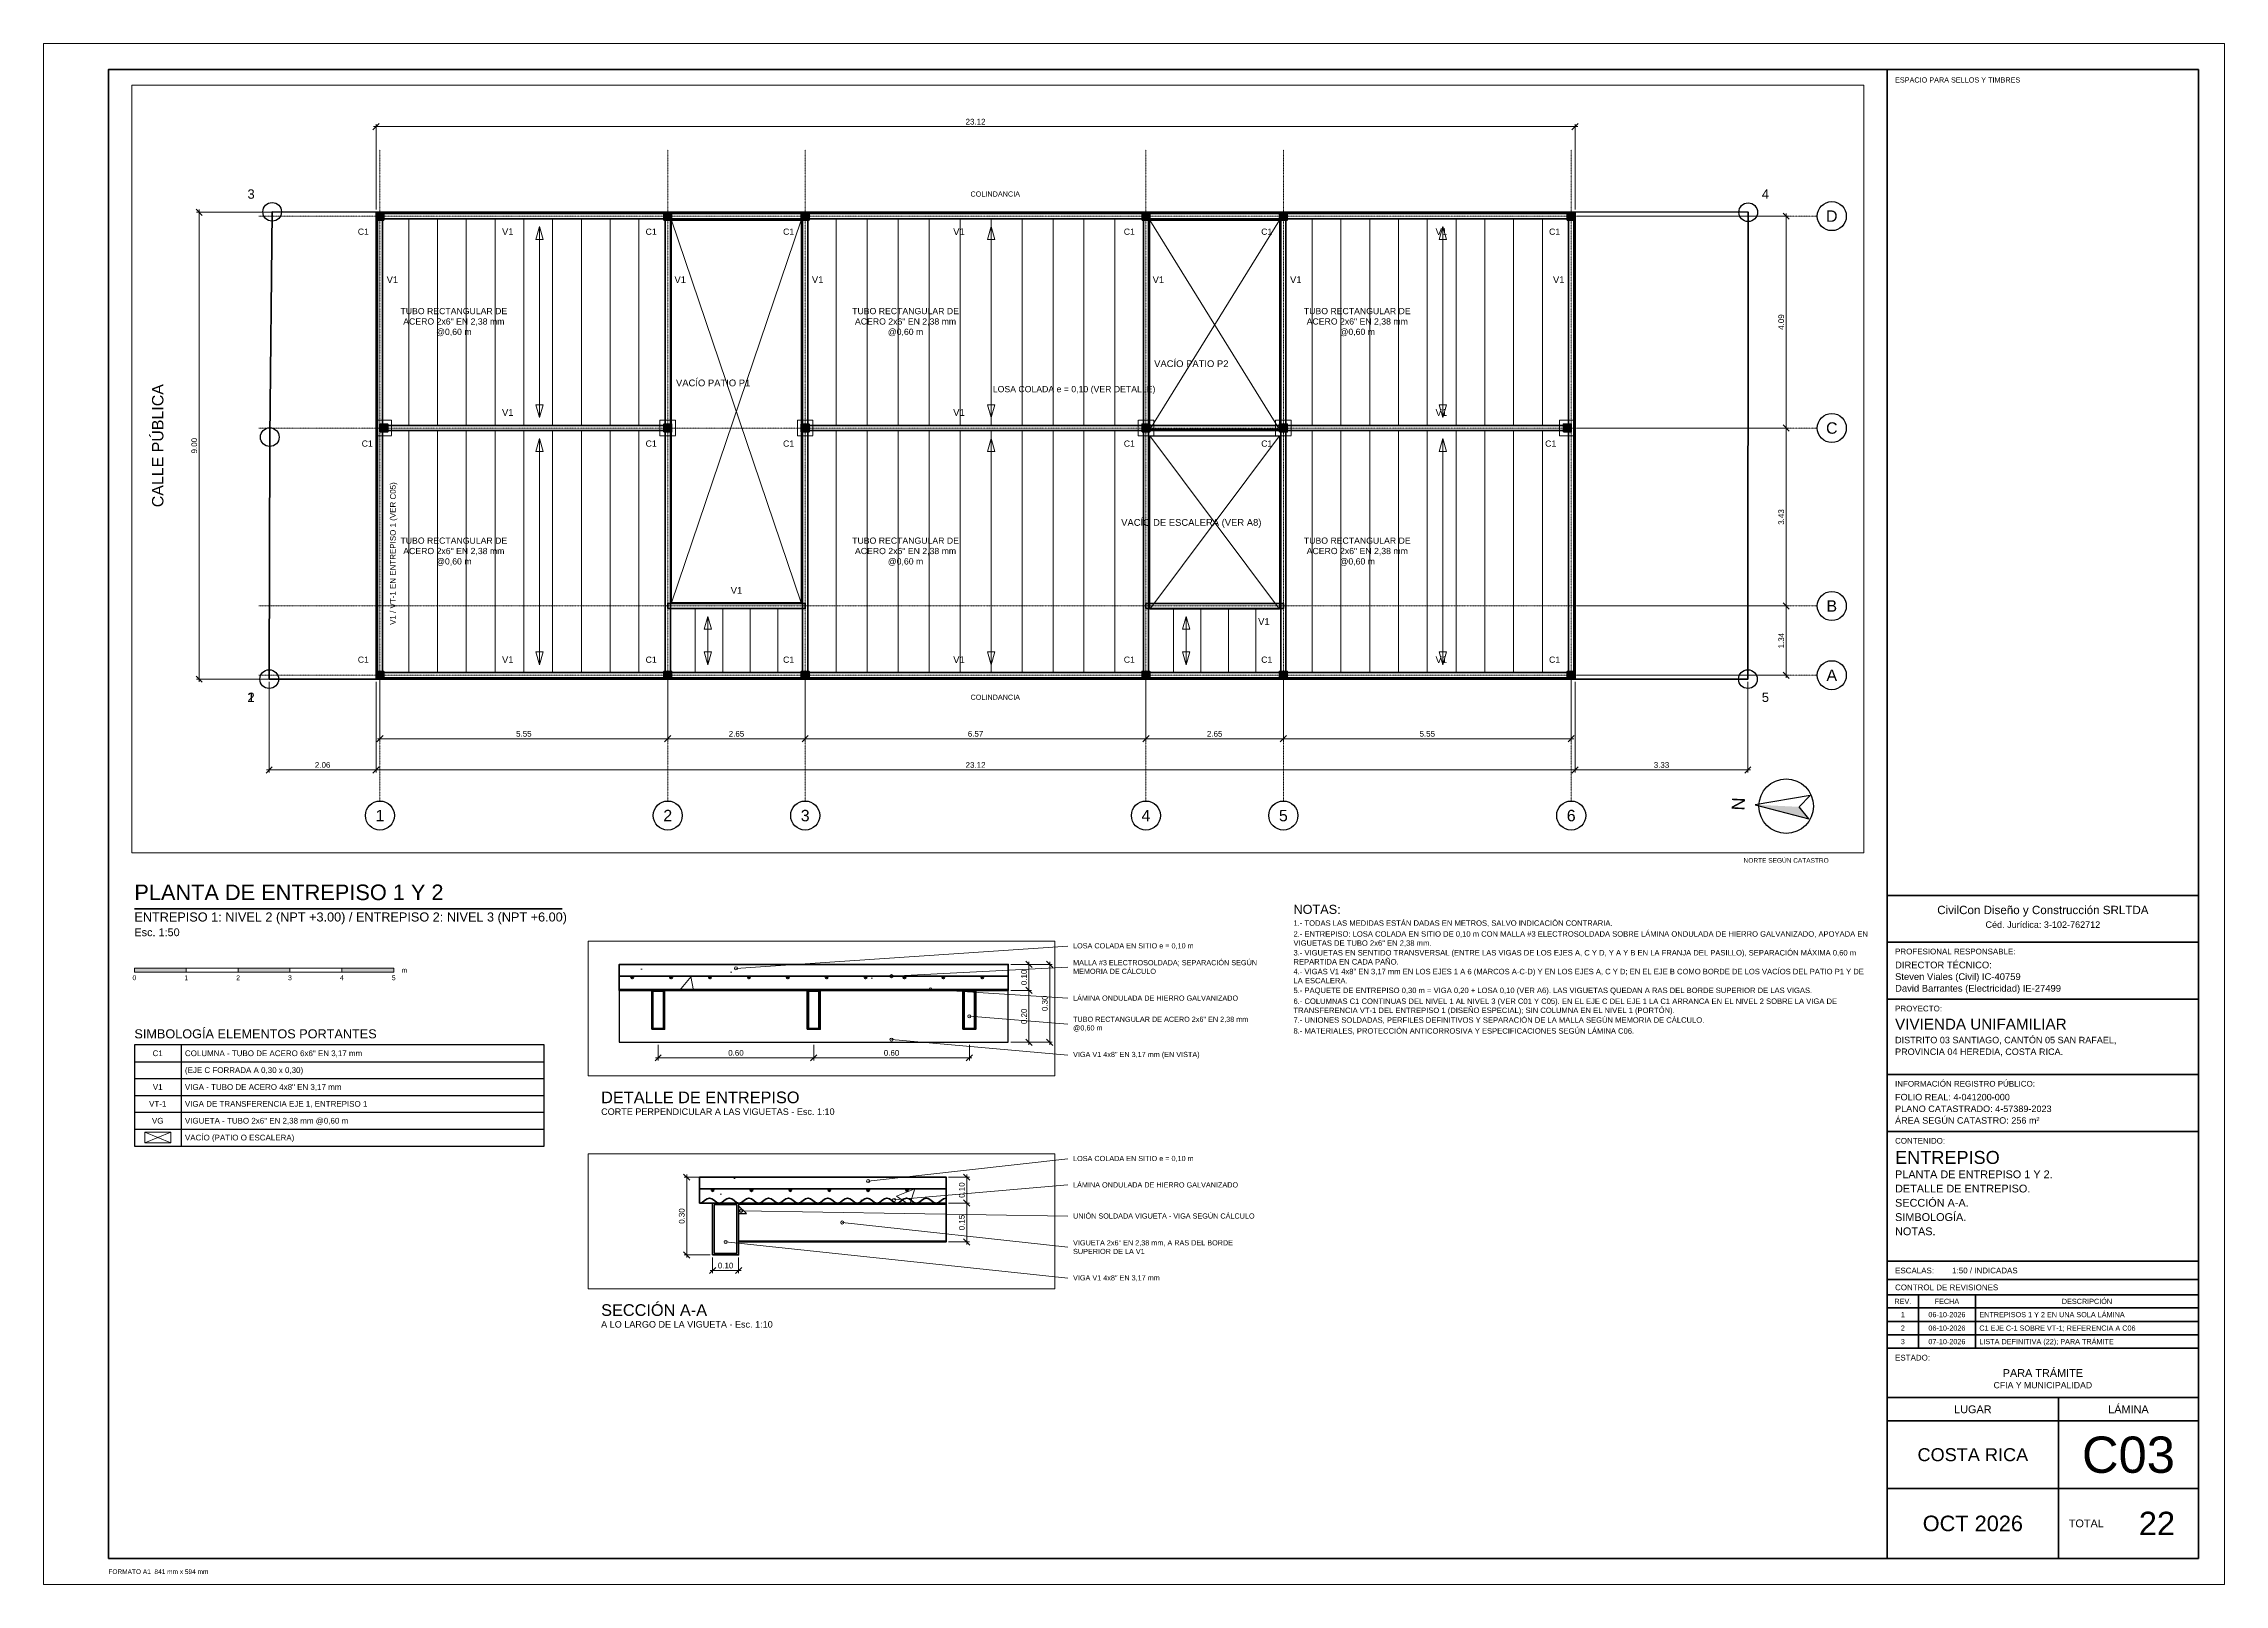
# Paper-space layout 'C03-ENTREPISO' of a CAD drawing. Header units: metres, sheet in millimetres. Extents: x 0 to 841, y 0 to 594.
# The model-space entities are those that its viewports show. They can reach past a viewport. Long polylines and large blocks are cut down to what shows.
import ezdxf
from ezdxf.enums import TextEntityAlignment as Align

# ---------------------------------------------------------------- set-up
doc = ezdxf.new("R2010")
doc.units = ezdxf.units.M
doc.linetypes.add('CENTER', pattern=[5.08, 3.175, -0.635, 0.635, -0.635])
doc.linetypes.add('DASHED', pattern=[1.524, 1.27, -0.254])
for name, color, linetype, lineweight in [('A-CAJETIN', 7, 'Continuous', 35), ('A-CAJETIN-TXT', 7, 'Continuous', 25), ('A-COTA-50', 7, 'Continuous', 18), ('A-EJES', 8, 'CENTER', 13), ('A-EJES-TXT', 7, 'Continuous', 25), ('A-ESCALA-GRAF', 7, 'Continuous', 18), ('A-ESPACIOS', 7, 'Continuous', 25), ('A-MARCO', 7, 'Continuous', 70), ('A-NORTE', 7, 'Continuous', 25), ('A-NOTAS', 7, 'Continuous', 18), ('A-TABLAS', 7, 'Continuous', 25), ('A-TEXTO', 7, 'Continuous', 18), ('A-TITULOS', 7, 'Continuous', 35), ('A-TXT-50', 7, 'Continuous', 18), ('E-ACERO', 7, 'Continuous', 35), ('E-COLUMNA', 7, 'Continuous', 35), ('E-COTA', 7, 'Continuous', 18), ('E-DET', 7, 'Continuous', 50), ('E-FORRO', 8, 'DASHED', 13), ('E-LOSA', 7, 'Continuous', 25), ('E-REF', 7, 'Continuous', 25), ('E-TRAMA', 8, 'Continuous', 9), ('E-TXT', 7, 'Continuous', 18), ('E-VACIO', 8, 'Continuous', 13), ('E-VIGA', 7, 'Continuous', 35), ('E-VIGUETA', 7, 'Continuous', 18), ('T-LINDERO', 7, 'Continuous', 50), ('T-VERTICE', 7, 'Continuous', 25)]:
    doc.layers.add(name, color=color, linetype=linetype, lineweight=lineweight)
doc.layers.add('A-VIEWPORT', color=8, linetype='Continuous', lineweight=13, plot=False)
doc.styles.add('ARIAL', font='arial.ttf')
doc.dimstyles.new('COTA-10', dxfattribs={"dimtxt": 0.022, "dimasz": 0.012, "dimexe": 0.01, "dimexo": 0.01, "dimgap": 0.008, "dimtad": 1, "dimzin": 0, "dimdsep": 46, "dimtxsty": 'ARIAL', "dimtsz": 0.012, "dimcen": 2.5, "dimdle": 0.01, "dimclrd": 7, "dimclre": 7, "dimclrt": 7, "dimazin": 3, "dimtfac": 1, "dimtmove": 0, "dimatfit": 3, "dimlwd": 18, "dimlwe": 13})
doc.dimstyles.new('COTA-50', dxfattribs={"dimtxt": 0.11, "dimasz": 0.06, "dimexe": 0.05, "dimexo": 0.05, "dimgap": 0.04, "dimtad": 1, "dimzin": 0, "dimdsep": 46, "dimtxsty": 'ARIAL', "dimtsz": 0.06, "dimcen": 2.5, "dimdle": 0.05, "dimclrd": 7, "dimclre": 7, "dimclrt": 7, "dimazin": 3, "dimtfac": 1, "dimtmove": 0, "dimatfit": 3, "dimlwd": 18, "dimlwe": 13})

psp = doc.layouts.new('C03-ENTREPISO')

# ---------------------------------------------------------------- texts
at = {"layer": 'A-ESCALA-GRAF', "style": 'ARIAL'}
psp.add_text('m', height=1.87, dxfattribs=at).set_placement((138, 236.8), align=Align.MIDDLE_LEFT)
for s, p in [('0', (35, 234.8)), ('1', (55, 234.8)), ('2', (75, 234.8)), ('3', (95, 234.8)), ('4', (115, 234.8)), ('5', (135, 234.8))]:
    psp.add_text(s, height=1.87, dxfattribs=at).set_placement(p, align=Align.TOP_CENTER)
at = {"layer": 'A-NOTAS', "char_height": 2.1, "width": 222, "attachment_point": 1, "style": 'ARIAL'}
for s, insert in [('2.- ENTREPISO: LOSA COLADA EN SITIO DE 0,10 m CON MALLA #3 ELECTROSOLDADA SOBRE LÁMINA ONDULADA DE HIERRO GALVANIZADO, APOYADA EN VIGUETAS DE TUBO 2x6" EN 2,38 mm.', (482, 251.8)), ('1.- TODAS LAS MEDIDAS ESTÁN DADAS EN METROS, SALVO INDICACIÓN CONTRARIA.', (482, 256)), ('3.- VIGUETAS EN SENTIDO TRANSVERSAL (ENTRE LAS VIGAS DE LOS EJES A, C Y D, Y A Y B EN LA FRANJA DEL PASILLO), SEPARACIÓN MÁXIMA 0,60 m REPARTIDA EN CADA PAÑO.', (482, 244.56)), ('4.- VIGAS V1 4x8" EN 3,17 mm EN LOS EJES 1 A 6 (MARCOS A-C-D) Y EN LOS EJES A, C Y D; EN EL EJE B COMO BORDE DE LOS VACÍOS DEL PATIO P1 Y DE LA ESCALERA.', (482, 237.31)), ('5.- PAQUETE DE ENTREPISO 0,30 m = VIGA 0,20 + LOSA 0,10 (VER A6). LAS VIGUETAS QUEDAN A RAS DEL BORDE SUPERIOR DE LAS VIGAS.', (482, 230.06)), ('6.- COLUMNAS C1 CONTINUAS DEL NIVEL 1 AL NIVEL 3 (VER C01 Y C05). EN EL EJE C DEL EJE 1 LA C1 ARRANCA EN EL NIVEL 2 SOBRE LA VIGA DE TRANSFERENCIA VT-1 DEL ENTREPISO 1 (DISEÑO ESPECIAL); SIN COLUMNA EN EL NIVEL 1 (PORTÓN).', (482, 225.87)), ('7.- UNIONES SOLDADAS, PERFILES DEFINITIVOS Y SEPARACIÓN DE LA MALLA SEGÚN MEMORIA DE CÁLCULO.', (482, 218.62)), ('8.- MATERIALES, PROTECCIÓN ANTICORROSIVA Y ESPECIFICACIONES SEGÚN LÁMINA C06.', (482, 214.42))]:
    psp.add_mtext(s, dxfattribs=dict(at, insert=insert))
at = {"layer": 'A-TEXTO', "style": 'ARIAL'}
psp.add_text('NORTE SEGÚN CATASTRO', height=1.8, dxfattribs=at).set_placement((672, 280), align=Align.TOP_CENTER)
for s, height, p in [('Esc. 1:50', 3, (35, 249)), ('ENTREPISO 1: NIVEL 2 (NPT +3.00) / ENTREPISO 2: NIVEL 3 (NPT +6.00)', 3.5, (35, 254.5))]:
    psp.add_text(s, height=height, dxfattribs=at).set_placement(p, align=Align.BOTTOM_LEFT)
for s, p in [('C1', (44, 204.75)), ('VT-1', (44, 185.25)), ('V1', (44, 191.75)), ('VG', (44, 178.75))]:
    psp.add_text(s, height=2.2, dxfattribs=at).set_placement(p, align=Align.MIDDLE_CENTER)
for s, p in [('COLUMNA - TUBO DE ACERO 6x6" EN 3,17 mm', (54.5, 204.75)), ('(EJE C FORRADA A 0,30 x 0,30)', (54.5, 198.25)), ('VIGA - TUBO DE ACERO 4x8" EN 3,17 mm', (54.5, 191.75)), ('VIGA DE TRANSFERENCIA EJE 1, ENTREPISO 1', (54.5, 185.25)), ('VIGUETA - TUBO 2x6" EN 2,38 mm @0,60 m', (54.5, 178.75)), ('VACÍO (PATIO O ESCALERA)', (54.5, 172.25))]:
    psp.add_text(s, height=2.2, dxfattribs=at).set_placement(p, align=Align.MIDDLE_LEFT)
for s, p in [('CORTE PERPENDICULAR A LAS VIGUETAS - Esc. 1:10', (215, 183.5)), ('A LO LARGO DE LA VIGUETA - Esc. 1:10', (215, 101.5))]:
    psp.add_text(s, height=2.5, dxfattribs=at).set_placement(p, align=Align.TOP_LEFT)
psp.add_text('FORMATO A1  841 mm x 594 mm', height=1.8, dxfattribs=at).set_placement((25, 4))
at = {"layer": 'A-TEXTO', "char_height": 2, "width": 72, "attachment_point": 4, "style": 'ARIAL'}
for s, insert in [('LOSA COLADA EN SITIO e = 0,10 m', (397, 246)), ('MALLA #3 ELECTROSOLDADA; SEPARACIÓN SEGÚN MEMORIA DE CÁLCULO', (397, 238)), ('LÁMINA ONDULADA DE HIERRO GALVANIZADO', (397, 226)), ('TUBO RECTANGULAR DE ACERO 2x6" EN 2,38 mm @0,60 m', (397, 216)), ('VIGA V1 4x8" EN 3,17 mm (EN VISTA)', (397, 204)), ('LOSA COLADA EN SITIO e = 0,10 m', (397, 164)), ('LÁMINA ONDULADA DE HIERRO GALVANIZADO', (397, 154)), ('UNIÓN SOLDADA VIGUETA - VIGA SEGÚN CÁLCULO', (397, 142)), ('VIGUETA 2x6" EN 2,38 mm, A RAS DEL BORDE SUPERIOR DE LA V1', (397, 130)), ('VIGA V1 4x8" EN 3,17 mm', (397, 118))]:
    psp.add_mtext(s, dxfattribs=dict(at, insert=insert))
at = {"layer": 'A-TITULOS', "style": 'ARIAL'}
psp.add_text('PLANTA DE ENTREPISO 1 Y 2', height=6, dxfattribs=at).set_placement((35, 262), align=Align.BOTTOM_LEFT)
for s, height, p in [('NOTAS:', 3.5, (482, 262)), ('SIMBOLOGÍA ELEMENTOS PORTANTES', 3.5, (35, 214)), ('DETALLE DE ENTREPISO', 4.5, (215, 190)), ('SECCIÓN A-A', 4.5, (215, 108))]:
    psp.add_text(s, height=height, dxfattribs=at).set_placement(p, align=Align.TOP_LEFT)

msp = doc.modelspace()

# ---------------------------------------------------------------- texts
at = {"layer": 'A-EJES-TXT', "style": 'ARIAL'}
for s, p in [('D', (30.13, 8.925)), ('C', (30.13, 4.84)), ('B', (30.13, 1.41)), ('A', (30.13, 0.075)), ('1', (2.135, -2.63)), ('2', (7.685, -2.63)), ('3', (10.335, -2.63)), ('4', (16.905, -2.63)), ('5', (19.555, -2.63)), ('6', (25.105, -2.63))]:
    msp.add_text(s, height=0.22, dxfattribs=at).set_placement(p, align=Align.MIDDLE_CENTER)
at = {"layer": 'A-ESPACIOS', "style": 'ARIAL'}
msp.add_text('CALLE PÚBLICA', height=0.22, rotation=90, dxfattribs=at).set_placement((-2.15, 4.5), align=Align.MIDDLE_CENTER)
at = {"layer": 'A-TXT-50', "char_height": 0.1, "width": 6, "attachment_point": 5, "style": 'ARIAL'}
for insert in [(14, 9.35), (14, -0.35)]:
    msp.add_mtext('COLINDANCIA', dxfattribs=dict(at, insert=insert))
at = {"layer": 'E-TXT', "style": 'ARIAL'}
for s, height, p in [('C1', 0.12, (1.815, 8.625)), ('V1', 0.13, (4.6, 8.625)), ('C1', 0.12, (7.365, 8.625)), ('C1', 0.12, (10.015, 8.625)), ('V1', 0.13, (13.3, 8.625)), ('C1', 0.12, (16.585, 8.625)), ('C1', 0.12, (19.235, 8.625)), ('V1', 0.13, (22.6, 8.625)), ('C1', 0.12, (24.785, 8.625)), ('V1', 0.13, (2.375, 7.7)), ('V1', 0.13, (7.925, 7.7)), ('V1', 0.13, (10.575, 7.7)), ('V1', 0.13, (17.145, 7.7)), ('V1', 0.13, (19.795, 7.7)), ('V1', 0.13, (24.865, 7.7)), ('VACÍO PATIO P2', 0.13, (17.78, 6.08)), ('VACÍO PATIO P1', 0.13, (8.56, 5.71)), ('LOSA COLADA e = 0,10 (VER DETALLE)', 0.12, (15.52, 5.59)), ('V1', 0.13, (4.6, 5.14)), ('V1', 0.13, (13.3, 5.14)), ('V1', 0.13, (22.6, 5.14)), ('C1', 0.12, (1.89, 4.54)), ('C1', 0.12, (7.365, 4.54)), ('C1', 0.12, (10.015, 4.54)), ('C1', 0.12, (16.585, 4.54)), ('C1', 0.12, (19.235, 4.54)), ('C1', 0.12, (24.71, 4.54)), ('VACÍO DE ESCALERA (VER A8)', 0.13, (17.78, 3.02)), ('V1', 0.13, (9.01, 1.71)), ('V1', 0.13, (19.18, 1.11)), ('C1', 0.12, (1.815, 0.375)), ('V1', 0.13, (4.6, 0.375)), ('C1', 0.12, (7.365, 0.375)), ('C1', 0.12, (10.015, 0.375)), ('V1', 0.13, (13.3, 0.375)), ('C1', 0.12, (16.585, 0.375)), ('C1', 0.12, (19.235, 0.375)), ('V1', 0.13, (22.6, 0.375)), ('C1', 0.12, (24.785, 0.375))]:
    msp.add_text(s, height=height, dxfattribs=at).set_placement(p, align=Align.MIDDLE_CENTER)
msp.add_text('V1 / VT-1 EN ENTREPISO 1 (VER C05)', height=0.11, rotation=90, dxfattribs=at).set_placement((2.385, 2.42), align=Align.MIDDLE_CENTER)
at = {"layer": 'E-TXT', "char_height": 0.12, "width": 2.6, "attachment_point": 5, "style": 'ARIAL'}
for insert in [(3.56, 6.8825), (12.27, 6.8825), (20.98, 6.8825), (3.56, 2.4575), (12.27, 2.4575), (20.98, 2.4575)]:
    msp.add_mtext('TUBO RECTANGULAR DE\\PACERO 2x6" EN 2,38 mm\\P@0,60 m', dxfattribs=dict(at, insert=insert))
at = {"layer": 'T-VERTICE', "style": 'ARIAL'}
for s, p in [('3', (-0.35, 9.35)), ('4', (28.85, 9.35)), ('2', (-0.35, -0.35)), ('1', (-0.35, -0.35)), ('5', (28.85, -0.35))]:
    msp.add_text(s, height=0.18, dxfattribs=at).set_placement(p, align=Align.MIDDLE_CENTER)

# ---------------------------------------------------------------- blocks, each defined once
blk = doc.blocks.new('NORTE')
blk.add_hatch(color=0).paths.add_polyline_path([(0, 12), (0, -5), (-4.5, -9)])
blk.add_lwpolyline([(0, 12), (-4.5, -9), (0, -5), (4.5, -9)], close=True)
blk.add_circle((0, 0), 10.5)
at = {"style": 'ARIAL'}
blk.add_text('N', height=5, dxfattribs=at).set_placement((0, 14.5), align=Align.BOTTOM_CENTER)
blk = doc.blocks.new('CAJETIN_A1')
for p, q in [((0, 255.6), (120, 255.6)), ((0, 237.6), (120, 237.6)), ((0, 215.6), (120, 215.6)), ((0, 186.6), (120, 186.6)), ((0, 164.6), (120, 164.6)), ((0, 114.6), (120, 114.6)), ((0, 107.6), (120, 107.6)), ((0, 101.6), (120, 101.6)), ((12, 101.6), (12, 81)), ((34, 101.6), (34, 81)), ((0, 96.6), (120, 96.6)), ((0, 91.4), (120, 91.4)), ((0, 86.2), (120, 86.2)), ((0, 81), (120, 81)), ((0, 62), (120, 62)), ((66, 62), (66, 0)), ((0, 53), (120, 53)), ((0, 27), (120, 27))]:
    blk.add_line(p, q)
blk.add_lwpolyline([(0, 0), (120, 0), (120, 574), (0, 574)], close=True)
at = {"style": 'ARIAL'}
for s, height, p in [('ESPACIO PARA SELLOS Y TIMBRES', 2, (3, 571)), ('PROFESIONAL RESPONSABLE:', 2.2, (3, 235.1)), ('PROYECTO:', 2.2, (3, 213.1)), ('INFORMACIÓN REGISTRO PÚBLICO:', 2.2, (3, 184.1)), ('CONTENIDO:', 2.2, (3, 162.1)), ('ESCALAS:', 2.2, (3, 112.1)), ('CONTROL DE REVISIONES', 2.2, (3, 105.6)), ('ESTADO:', 2.2, (3, 78.5))]:
    blk.add_text(s, height=height, dxfattribs=at).set_placement(p, align=Align.TOP_LEFT)
for s, height, p in [('REV.', 2, (6, 99.1)), ('FECHA', 2, (23, 99.1)), ('DESCRIPCIÓN', 2, (77, 99.1)), ('LUGAR', 3, (33, 57.5)), ('LÁMINA', 3, (93, 57.5))]:
    blk.add_text(s, height=height, dxfattribs=at).set_placement(p, align=Align.MIDDLE_CENTER)
blk.add_text('TOTAL', height=3, dxfattribs=at).set_placement((70, 13.5), align=Align.MIDDLE_LEFT)
for tag, height, p in [('EMPRESA_CED', 2.5, (60, 245.6)), ('EMPRESA', 3.2, (60, 251.6)), ('ESTADO_1', 3, (60, 73)), ('ESTADO_2', 2.4, (60, 68))]:
    blk.add_attdef(tag, text='', height=height, dxfattribs=at).set_placement(p, align=Align.TOP_CENTER)
for tag, height, p in [('PROF_1', 2.6, (3, 230.1)), ('PROF_2', 2.6, (3, 225.6)), ('PROF_3', 2.6, (3, 221.1)), ('PROYECTO', 4.2, (3, 208.1)), ('UBIC_1', 2.5, (3, 201.1)), ('UBIC_2', 2.5, (3, 196.6)), ('UBIC_3', 2.5, (3, 192.1)), ('REG_1', 2.5, (3, 179.1)), ('REG_2', 2.5, (3, 174.6)), ('REG_3', 2.5, (3, 170.1)), ('CONT_TIT', 5, (3, 157.1)), ('CONT_1', 3, (3, 149.6)), ('CONT_2', 3, (3, 144.1)), ('CONT_3', 3, (3, 138.6)), ('CONT_4', 3, (3, 133.1)), ('CONT_5', 3, (3, 127.6)), ('CONT_6', 3, (3, 122.1)), ('ESCALAS', 2.2, (25, 112.1))]:
    blk.add_attdef(tag, text='', height=height, dxfattribs=at).set_placement(p, align=Align.TOP_LEFT)
for tag, height, p in [('REV0_N', 2, (6, 94)), ('REV0_F', 2, (23, 94)), ('REV1_N', 2, (6, 88.8)), ('REV2_N', 2, (6, 83.6)), ('REV1_F', 2, (23, 88.8)), ('REV2_F', 2, (23, 83.6)), ('LUGAR', 5, (33, 40)), ('LAMINA', 14, (93, 40)), ('TOTAL', 9, (104, 13.5)), ('FECHA', 6, (33, 13.5))]:
    blk.add_attdef(tag, text='', height=height, dxfattribs=at).set_placement(p, align=Align.MIDDLE_CENTER)
for tag, p in [('REV0_D', (35.5, 94)), ('REV1_D', (35.5, 88.8)), ('REV2_D', (35.5, 83.6))]:
    blk.add_attdef(tag, text='', height=2, dxfattribs=at).set_placement(p, align=Align.MIDDLE_LEFT)
blk = doc.blocks.new('_OBLIQUE')
at = {"color": 0, "linetype": 'BYBLOCK'}
blk.add_line((-0.5, -0.5), (0.5, 0.5), dxfattribs=at)
blk = doc.blocks.new('*D9')
at = {"color": 7, "lineweight": 18}
blk.add_line((29.25, 0.025), (29.25, 1.46), dxfattribs=at)
at = {"color": 7, "lineweight": 13}
for p, q in [((25.23, 1.41), (29.3, 1.41)), ((25.23, 0.075), (29.3, 0.075))]:
    blk.add_line(p, q, dxfattribs=at)
at = {"layer": 'Defpoints'}
for p in [(25.18, 1.41), (25.18, 0.075), (29.25, 0.075)]:
    blk.add_point(p, dxfattribs=at)
at = {"layer": 'A-COTA-50', "color": 7, "xscale": 0.12, "yscale": 0.12, "rotation": 90}
for p in [(29.25, 1.41), (29.25, 0.075)]:
    blk.add_blockref('_OBLIQUE', p, dxfattribs=at)
at = {"layer": 'A-COTA-50', "color": 7, "insert": (29.155, 0.7425), "char_height": 0.11, "attachment_point": 5, "rotation": 90, "style": 'ARIAL'}
blk.add_mtext('1.34', dxfattribs=at)

# ---------------------------------------------------------------- dimensions: what is measured, and where the dimension line sits
at = {"layer": 'A-COTA-50'}
for base, p1, p2 in [((2.06, 10.65), (2.06, 9), (25.18, 9)), ((0, -1.75), (0, 0), (2.06, 0)), ((2.06, -1.75), (2.06, 0), (25.18, 0)), ((2.135, -1.15), (2.135, 0.075), (7.685, 0.075)), ((7.685, -1.15), (7.685, 0.075), (10.335, 0.075)), ((10.335, -1.15), (10.335, 0.075), (16.905, 0.075)), ((16.905, -1.15), (16.905, 0.075), (19.555, 0.075)), ((19.555, -1.15), (19.555, 0.075), (25.105, 0.075)), ((25.18, -1.75), (25.18, 0), (28.512, 0))]:
    msp.add_linear_dim(base=base, p1=p1, p2=p2, dimstyle='COTA-50', dxfattribs=at).render()
for base, p1, p2 in [((-1.35, 0), (2.06, 0), (2.06, 9)), ((29.25, 4.84), (25.18, 4.84), (25.18, 8.925)), ((29.25, 1.41), (25.18, 1.41), (25.18, 4.84))]:
    msp.add_linear_dim(base=base, p1=p1, p2=p2, angle=90, dimstyle='COTA-50', dxfattribs=at).render()
dim = msp.add_linear_dim(base=(29.25, 0.075), p1=(25.18, 0.075), p2=(25.18, 1.41), angle=90, dimstyle='COTA-50', dxfattribs=at)
dim.commit()
dim.dimension.update_dxf_attribs({"geometry": '*D9', "text_midpoint": (29.155, 0.7425)})
at = {"layer": 'E-COTA'}
for base, p1, p2 in [((61.58, 0), (61.5, 0), (61.5, 0.1)), ((61.66, -0.2), (61.5, -0.2), (61.5, 0.1)), ((61.58, -0.2), (61.5, -0.2), (61.5, 0)), ((59.9, -1.2), (60, -1.2), (60, -0.9)), ((60.98, -1), (60.9, -1), (60.9, -0.9)), ((60.98, -1.15), (60.9, -1.15), (60.9, -1))]:
    msp.add_linear_dim(base=base, p1=p1, p2=p2, angle=90, dimstyle='COTA-10', dxfattribs=at).render()
for base, p1, p2 in [((60.15, -0.26), (60.15, -0.2), (60.75, -0.2)), ((60.75, -0.26), (60.75, -0.2), (61.35, -0.2)), ((60, -1.26), (60, -1.2), (60.1, -1.2))]:
    msp.add_linear_dim(base=base, p1=p1, p2=p2, dimstyle='COTA-10', dxfattribs=at).render()

# ---------------------------------------------------------------- hatches: boundary and pattern name
at = {"layer": 'E-ACERO'}
h = msp.add_hatch(color=7, dxfattribs=at)
edge = h.paths.add_edge_path()
edge.add_arc((60.05, 0.05), 0.0048, 0, 360)
h = msp.add_hatch(color=7, dxfattribs=at)
edge = h.paths.add_edge_path()
edge.add_arc((60.2, 0.05), 0.0048, 0, 360)
h = msp.add_hatch(color=7, dxfattribs=at)
edge = h.paths.add_edge_path()
edge.add_arc((60.35, 0.05), 0.0048, 0, 360)
h = msp.add_hatch(color=7, dxfattribs=at)
edge = h.paths.add_edge_path()
edge.add_arc((60.5, 0.05), 0.0048, 0, 360)
h = msp.add_hatch(color=7, dxfattribs=at)
edge = h.paths.add_edge_path()
edge.add_arc((60.65, 0.05), 0.0048, 0, 360)
h = msp.add_hatch(color=7, dxfattribs=at)
edge = h.paths.add_edge_path()
edge.add_arc((60.8, 0.05), 0.0048, 0, 360)
h = msp.add_hatch(color=7, dxfattribs=at)
edge = h.paths.add_edge_path()
edge.add_arc((60.95, 0.05), 0.0048, 0, 360)
h = msp.add_hatch(color=7, dxfattribs=at)
edge = h.paths.add_edge_path()
edge.add_arc((61.1, 0.05), 0.0048, 0, 360)
h = msp.add_hatch(color=7, dxfattribs=at)
edge = h.paths.add_edge_path()
edge.add_arc((61.25, 0.05), 0.0048, 0, 360)
h = msp.add_hatch(color=7, dxfattribs=at)
edge = h.paths.add_edge_path()
edge.add_arc((61.4, 0.05), 0.0048, 0, 360)
h = msp.add_hatch(color=7, dxfattribs=at)
edge = h.paths.add_edge_path()
edge.add_arc((60, -0.95), 0.0048, 0, 360)
h = msp.add_hatch(color=7, dxfattribs=at)
edge = h.paths.add_edge_path()
edge.add_arc((60.15, -0.95), 0.0048, 0, 360)
h = msp.add_hatch(color=7, dxfattribs=at)
edge = h.paths.add_edge_path()
edge.add_arc((60.3, -0.95), 0.0048, 0, 360)
h = msp.add_hatch(color=7, dxfattribs=at)
edge = h.paths.add_edge_path()
edge.add_arc((60.45, -0.95), 0.0048, 0, 360)
h = msp.add_hatch(color=7, dxfattribs=at)
edge = h.paths.add_edge_path()
edge.add_arc((60.6, -0.95), 0.0048, 0, 360)
h = msp.add_hatch(color=7, dxfattribs=at)
edge = h.paths.add_edge_path()
edge.add_arc((60.75, -0.95), 0.0048, 0, 360)
at = {"layer": 'E-COLUMNA'}
for points in [[(2.06, 8.85), (2.06, 9), (2.21, 9), (2.21, 8.85)], [(7.61, 8.85), (7.61, 9), (7.76, 9), (7.76, 8.85)], [(10.26, 8.85), (10.26, 9), (10.41, 9), (10.41, 8.85)], [(16.83, 8.85), (16.83, 9), (16.98, 9), (16.98, 8.85)], [(19.48, 8.85), (19.48, 9), (19.63, 9), (19.63, 8.85)], [(25.03, 8.85), (25.03, 9), (25.18, 9), (25.18, 8.85)], [(2.135, 4.765), (2.135, 4.915), (2.285, 4.915), (2.285, 4.765)], [(7.61, 4.765), (7.61, 4.915), (7.76, 4.915), (7.76, 4.765)], [(10.26, 4.765), (10.26, 4.915), (10.41, 4.915), (10.41, 4.765)], [(16.83, 4.765), (16.83, 4.915), (16.98, 4.915), (16.98, 4.765)], [(19.48, 4.765), (19.48, 4.915), (19.63, 4.915), (19.63, 4.765)], [(24.955, 4.765), (24.955, 4.915), (25.105, 4.915), (25.105, 4.765)], [(2.06, 0), (2.06, 0.15), (2.21, 0.15), (2.21, 0)], [(7.61, 0), (7.61, 0.15), (7.76, 0.15), (7.76, 0)], [(10.26, 0), (10.26, 0.15), (10.41, 0.15), (10.41, 0)], [(16.83, 0), (16.83, 0.15), (16.98, 0.15), (16.98, 0)], [(19.48, 0), (19.48, 0.15), (19.63, 0.15), (19.63, 0)], [(25.03, 0), (25.03, 0.15), (25.18, 0.15), (25.18, 0)]]:
    msp.add_hatch(color=7, dxfattribs=at).paths.add_polyline_path(points)
at = {"layer": 'E-TRAMA'}
h = msp.add_hatch(dxfattribs=at)
h.set_pattern_fill('AR-CONC', scale=0.004)
h.paths.add_polyline_path([(60, 0), (61.5, 0), (61.5, 0.1), (60, 0.1)])
h = msp.add_hatch(dxfattribs=at)
h.set_pattern_fill('AR-CONC', scale=0.004)
h.paths.add_polyline_path([(59.95, -0.9), (60.9, -0.9), (60.9, -1), (59.95, -1)])

# ---------------------------------------------------------------- linework, layer by layer
at = {"layer": 'A-EJES', "ltscale": 0.05}
for p, q in [((2.135, -2.35), (2.135, 10.2)), ((7.685, -2.35), (7.685, 10.2)), ((10.335, -2.35), (10.335, 10.2)), ((16.905, -2.35), (16.905, 10.2)), ((19.555, -2.35), (19.555, 10.2)), ((25.105, -2.35), (25.105, 10.2)), ((-0.2, 8.925), (29.85, 8.925)), ((-0.2, 4.84), (29.85, 4.84)), ((-0.2, 1.41), (29.85, 1.41)), ((-0.2, 0.075), (29.85, 0.075))]:
    msp.add_line(p, q, dxfattribs=at)
at = {"layer": 'A-EJES-TXT'}
for centre in [(30.13, 8.925), (30.13, 4.84), (30.13, 1.41), (30.13, 0.075), (2.135, -2.63), (7.685, -2.63), (10.335, -2.63), (16.905, -2.63), (19.555, -2.63), (25.105, -2.63)]:
    msp.add_circle(centre, 0.28, dxfattribs=at)
at = {"layer": 'E-ACERO'}
for p, q in [((60, 0.055), (61.5, 0.055)), ((60, 0.004), (61.5, 0.004)), ((59.95, -0.945), (60.9, -0.945))]:
    msp.add_line(p, q, dxfattribs=at)
msp.add_lwpolyline([(59.95, -1), (59.9595, -0.9972), (59.969, -0.9905), (59.9785, -0.9838), (59.988, -0.981), (59.9975, -0.9838), (60.007, -0.9905), (60.0165, -0.9972), (60.026, -1), (60.0355, -0.9972), (60.045, -0.9905), (60.0545, -0.9838), (60.064, -0.981), (60.0735, -0.9838), (60.083, -0.9905), (60.0925, -0.9972), (60.102, -1), (60.1115, -0.9972), (60.121, -0.9905), (60.1305, -0.9838), (60.14, -0.981), (60.1495, -0.9838), (60.159, -0.9905), (60.1685, -0.9972), (60.178, -1), (60.1875, -0.9972), (60.197, -0.9905), (60.2065, -0.9838), (60.216, -0.981), (60.2255, -0.9838), (60.235, -0.9905), (60.2445, -0.9972), (60.254, -1), (60.2635, -0.9972), (60.273, -0.9905), (60.2825, -0.9838), (60.292, -0.981), (60.3015, -0.9838), (60.311, -0.9905), (60.3205, -0.9972), (60.33, -1), (60.3395, -0.9972), (60.349, -0.9905), (60.3585, -0.9838), (60.368, -0.981), (60.3775, -0.9838), (60.387, -0.9905), (60.3965, -0.9972), (60.406, -1), (60.4155, -0.9972), (60.425, -0.9905), (60.4345, -0.9838), (60.444, -0.981), (60.4535, -0.9838), (60.463, -0.9905), (60.4725, -0.9972), (60.482, -1), (60.4915, -0.9972), (60.501, -0.9905), (60.5105, -0.9838), (60.52, -0.981), (60.5295, -0.9838), (60.539, -0.9905), (60.5485, -0.9972), (60.558, -1), (60.5675, -0.9972), (60.577, -0.9905), (60.5865, -0.9838), (60.596, -0.981), (60.6055, -0.9838), (60.615, -0.9905), (60.6245, -0.9972), (60.634, -1), (60.6435, -0.9972), (60.653, -0.9905), (60.6625, -0.9838), (60.672, -0.981), (60.6815, -0.9838), (60.691, -0.9905), (60.7005, -0.9972), (60.71, -1), (60.7195, -0.9972), (60.729, -0.9905), (60.7385, -0.9838), (60.748, -0.981), (60.7575, -0.9838), (60.767, -0.9905), (60.7765, -0.9972), (60.786, -1), (60.7955, -0.9972), (60.805, -0.9905), (60.8145, -0.9838), (60.824, -0.981), (60.8335, -0.9838), (60.843, -0.9905), (60.8525, -0.9972), (60.862, -1), (60.8715, -0.9972), (60.881, -0.9905), (60.8905, -0.9838), (60.9, -0.981)], dxfattribs=at)
for centre in [(60.05, 0.05), (60.2, 0.05), (60.35, 0.05), (60.5, 0.05), (60.65, 0.05), (60.8, 0.05), (60.95, 0.05), (61.1, 0.05), (61.25, 0.05), (61.4, 0.05), (60, -0.95), (60.15, -0.95), (60.3, -0.95), (60.45, -0.95), (60.6, -0.95), (60.75, -0.95)]:
    msp.add_circle(centre, 0.0048, dxfattribs=at)
at = {"layer": 'E-COLUMNA'}
for points in [[(2.06, 8.85), (2.06, 9), (2.21, 9), (2.21, 8.85)], [(7.61, 8.85), (7.61, 9), (7.76, 9), (7.76, 8.85)], [(10.26, 8.85), (10.26, 9), (10.41, 9), (10.41, 8.85)], [(16.83, 8.85), (16.83, 9), (16.98, 9), (16.98, 8.85)], [(19.48, 8.85), (19.48, 9), (19.63, 9), (19.63, 8.85)], [(25.03, 8.85), (25.03, 9), (25.18, 9), (25.18, 8.85)], [(2.135, 4.765), (2.135, 4.915), (2.285, 4.915), (2.285, 4.765)], [(7.61, 4.765), (7.61, 4.915), (7.76, 4.915), (7.76, 4.765)], [(10.26, 4.765), (10.26, 4.915), (10.41, 4.915), (10.41, 4.765)], [(16.83, 4.765), (16.83, 4.915), (16.98, 4.915), (16.98, 4.765)], [(19.48, 4.765), (19.48, 4.915), (19.63, 4.915), (19.63, 4.765)], [(24.955, 4.765), (24.955, 4.915), (25.105, 4.915), (25.105, 4.765)], [(2.06, 0), (2.06, 0.15), (2.21, 0.15), (2.21, 0)], [(7.61, 0), (7.61, 0.15), (7.76, 0.15), (7.76, 0)], [(10.26, 0), (10.26, 0.15), (10.41, 0.15), (10.41, 0)], [(16.83, 0), (16.83, 0.15), (16.98, 0.15), (16.98, 0)], [(19.48, 0), (19.48, 0.15), (19.63, 0.15), (19.63, 0)], [(25.03, 0), (25.03, 0.15), (25.18, 0.15), (25.18, 0)]]:
    msp.add_lwpolyline(points, close=True, dxfattribs=at)
at = {"layer": 'E-DET'}
for points in [[(60, 0), (61.5, 0), (61.5, 0.1), (60, 0.1)], [(60.125, -0.15), (60.175, -0.15), (60.175, 0), (60.125, 0)], [(60.725, -0.15), (60.775, -0.15), (60.775, 0), (60.725, 0)], [(61.325, -0.15), (61.375, -0.15), (61.375, 0), (61.325, 0)], [(59.95, -0.9), (60.9, -0.9), (60.9, -1), (59.95, -1)], [(60, -1.2), (60.1, -1.2), (60.1, -1), (60, -1)]]:
    msp.add_lwpolyline(points, close=True, dxfattribs=at)
msp.add_lwpolyline([(60.1, -1.15), (60.9, -1.15), (60.9, -1), (60.1, -1)], dxfattribs=at)
at = {"layer": 'E-FORRO'}
for points in [[(2.06, 4.69), (2.06, 4.99), (2.36, 4.99), (2.36, 4.69)], [(7.535, 4.69), (7.535, 4.99), (7.835, 4.99), (7.835, 4.69)], [(10.185, 4.69), (10.185, 4.99), (10.485, 4.99), (10.485, 4.69)], [(16.755, 4.69), (16.755, 4.99), (17.055, 4.99), (17.055, 4.69)], [(19.405, 4.69), (19.405, 4.99), (19.705, 4.99), (19.705, 4.69)], [(24.88, 4.69), (24.88, 4.99), (25.18, 4.99), (25.18, 4.69)]]:
    msp.add_lwpolyline(points, close=True, dxfattribs=at)
at = {"layer": 'E-LOSA'}
for points in [[(2.06, 0), (2.06, 9), (25.18, 9), (25.18, 0)], [(7.76, 1.47), (7.76, 8.85), (10.26, 8.85), (10.26, 1.47)], [(16.98, 4.81), (16.98, 8.85), (19.48, 8.85), (19.48, 4.81)], [(16.98, 1.35), (16.98, 4.69), (19.48, 4.69), (19.48, 1.35)]]:
    msp.add_lwpolyline(points, close=True, dxfattribs=at)
at = {"layer": 'E-REF'}
for p, q in [((60.1, -1.0048), (60.9, -1.0048)), ((60.1, -1.1452), (60.9, -1.1452))]:
    msp.add_line(p, q, dxfattribs=at)
for points in [[(60, -0.2), (61.5, -0.2), (61.5, 0), (60, 0)], [(60.1298, -0.1452), (60.1702, -0.1452), (60.1702, -0.0048), (60.1298, -0.0048)], [(60.7298, -0.1452), (60.7702, -0.1452), (60.7702, -0.0048), (60.7298, -0.0048)], [(61.3298, -0.1452), (61.3702, -0.1452), (61.3702, -0.0048), (61.3298, -0.0048)], [(60.0063, -1.1937), (60.0937, -1.1937), (60.0937, -1.0063), (60.0063, -1.0063)], [(60.1, -1.04), (60.13, -1.04), (60.1, -1.01)]]:
    msp.add_lwpolyline(points, close=True, dxfattribs=at)
at = {"layer": 'E-TXT'}
for p, q in [((5.21, 5.04), (5.21, 8.725)), ((13.92, 5.04), (13.92, 8.725)), ((22.63, 5.04), (22.63, 8.725)), ((5.21, 0.275), (5.21, 4.64)), ((13.92, 0.275), (13.92, 4.64)), ((22.63, 0.275), (22.63, 4.64)), ((8.46, 0.275), (8.46, 1.21)), ((17.68, 0.275), (17.68, 1.21))]:
    msp.add_line(p, q, dxfattribs=at)
for points in [[(5.21, 8.725), (5.14, 8.475), (5.28, 8.475)], [(13.92, 8.725), (13.85, 8.475), (13.99, 8.475)], [(22.63, 8.725), (22.56, 8.475), (22.7, 8.475)], [(5.21, 5.04), (5.14, 5.29), (5.28, 5.29)], [(13.92, 5.04), (13.85, 5.29), (13.99, 5.29)], [(22.63, 5.04), (22.56, 5.29), (22.7, 5.29)], [(5.21, 4.64), (5.14, 4.39), (5.28, 4.39)], [(13.92, 4.64), (13.85, 4.39), (13.99, 4.39)], [(22.63, 4.64), (22.56, 4.39), (22.7, 4.39)], [(8.46, 1.21), (8.39, 0.96), (8.53, 0.96)], [(17.68, 1.21), (17.61, 0.96), (17.75, 0.96)], [(5.21, 0.275), (5.14, 0.525), (5.28, 0.525)], [(8.46, 0.275), (8.39, 0.525), (8.53, 0.525)], [(13.92, 0.275), (13.85, 0.525), (13.99, 0.525)], [(17.68, 0.275), (17.61, 0.525), (17.75, 0.525)], [(22.63, 0.275), (22.56, 0.525), (22.7, 0.525)]]:
    msp.add_lwpolyline(points, close=True, dxfattribs=at)
at = {"layer": 'E-VACIO'}
for p, q in [((7.76, 1.47), (10.26, 8.85)), ((7.76, 8.85), (10.26, 1.47)), ((16.98, 4.81), (19.48, 8.85)), ((16.98, 8.85), (19.48, 4.81)), ((16.98, 1.35), (19.48, 4.69)), ((16.98, 4.69), (19.48, 1.35))]:
    msp.add_line(p, q, dxfattribs=at)
at = {"layer": 'E-VIGA'}
for points in [[(2.085, 0.075), (2.085, 8.925), (2.185, 8.925), (2.185, 0.075)], [(2.135, 8.875), (2.135, 8.975), (25.105, 8.975), (25.105, 8.875)], [(7.635, 0.075), (7.635, 8.925), (7.735, 8.925), (7.735, 0.075)], [(10.285, 0.075), (10.285, 8.925), (10.385, 8.925), (10.385, 0.075)], [(16.855, 0.075), (16.855, 8.925), (16.955, 8.925), (16.955, 0.075)], [(19.505, 0.075), (19.505, 8.925), (19.605, 8.925), (19.605, 0.075)], [(25.055, 0.075), (25.055, 8.925), (25.155, 8.925), (25.155, 0.075)], [(2.135, 4.79), (2.135, 4.89), (7.685, 4.89), (7.685, 4.79)], [(10.335, 4.79), (10.335, 4.89), (25.105, 4.89), (25.105, 4.79)], [(7.685, 1.36), (7.685, 1.46), (10.335, 1.46), (10.335, 1.36)], [(16.905, 1.36), (16.905, 1.46), (19.555, 1.46), (19.555, 1.36)], [(2.135, 0.025), (2.135, 0.125), (25.105, 0.125), (25.105, 0.025)]]:
    msp.add_lwpolyline(points, close=True, dxfattribs=at)
at = {"layer": 'E-VIGUETA'}
for p, q in [((2.69, 4.89), (2.69, 8.875)), ((3.245, 4.89), (3.245, 8.875)), ((3.8, 4.89), (3.8, 8.875)), ((4.355, 4.89), (4.355, 8.875)), ((4.91, 4.89), (4.91, 8.875)), ((5.465, 4.89), (5.465, 8.875)), ((6.02, 4.89), (6.02, 8.875)), ((6.575, 4.89), (6.575, 8.875)), ((7.13, 4.89), (7.13, 8.875)), ((10.9323, 4.89), (10.9323, 8.875)), ((11.5295, 4.89), (11.5295, 8.875)), ((12.1268, 4.89), (12.1268, 8.875)), ((12.7241, 4.89), (12.7241, 8.875)), ((13.3214, 4.89), (13.3214, 8.875)), ((13.9186, 4.89), (13.9186, 8.875)), ((14.5159, 4.89), (14.5159, 8.875)), ((15.1132, 4.89), (15.1132, 8.875)), ((15.7105, 4.89), (15.7105, 8.875)), ((16.3077, 4.89), (16.3077, 8.875)), ((20.11, 4.89), (20.11, 8.875)), ((20.665, 4.89), (20.665, 8.875)), ((21.22, 4.89), (21.22, 8.875)), ((21.775, 4.89), (21.775, 8.875)), ((22.33, 4.89), (22.33, 8.875)), ((22.885, 4.89), (22.885, 8.875)), ((23.44, 4.89), (23.44, 8.875)), ((23.995, 4.89), (23.995, 8.875)), ((24.55, 4.89), (24.55, 8.875)), ((2.69, 0.125), (2.69, 4.79)), ((3.245, 0.125), (3.245, 4.79)), ((3.8, 0.125), (3.8, 4.79)), ((4.355, 0.125), (4.355, 4.79)), ((4.91, 0.125), (4.91, 4.79)), ((5.465, 0.125), (5.465, 4.79)), ((6.02, 0.125), (6.02, 4.79)), ((6.575, 0.125), (6.575, 4.79)), ((7.13, 0.125), (7.13, 4.79)), ((10.9323, 0.125), (10.9323, 4.79)), ((11.5295, 0.125), (11.5295, 4.79)), ((12.1268, 0.125), (12.1268, 4.79)), ((12.7241, 0.125), (12.7241, 4.79)), ((13.3214, 0.125), (13.3214, 4.79)), ((13.9186, 0.125), (13.9186, 4.79)), ((14.5159, 0.125), (14.5159, 4.79)), ((15.1132, 0.125), (15.1132, 4.79)), ((15.7105, 0.125), (15.7105, 4.79)), ((16.3077, 0.125), (16.3077, 4.79)), ((20.11, 0.125), (20.11, 4.79)), ((20.665, 0.125), (20.665, 4.79)), ((21.22, 0.125), (21.22, 4.79)), ((21.775, 0.125), (21.775, 4.79)), ((22.33, 0.125), (22.33, 4.79)), ((22.885, 0.125), (22.885, 4.79)), ((23.44, 0.125), (23.44, 4.79)), ((23.995, 0.125), (23.995, 4.79)), ((24.55, 0.125), (24.55, 4.79)), ((8.215, 0.125), (8.215, 1.36)), ((8.745, 0.125), (8.745, 1.36)), ((9.275, 0.125), (9.275, 1.36)), ((9.805, 0.125), (9.805, 1.36)), ((17.435, 0.125), (17.435, 1.36)), ((17.965, 0.125), (17.965, 1.36)), ((18.495, 0.125), (18.495, 1.36)), ((19.025, 0.125), (19.025, 1.36))]:
    msp.add_line(p, q, dxfattribs=at)
at = {"layer": 'T-LINDERO'}
msp.add_lwpolyline([(0, 0), (0.0109, 4.6647), (0.0566, 9.0074), (28.5181, 8.9998), (28.512, 0)], close=True, dxfattribs=at)
at = {"layer": 'T-VERTICE'}
for centre in [(0.0566, 9.0074), (28.5181, 8.9998), (0.0109, 4.6647), (0, 0), (28.512, 0)]:
    msp.add_circle(centre, 0.18, dxfattribs=at)

msp.set_redraw_order([(e.dxf.handle, doc.entitydb.next_handle()) for e in msp.query("TEXT MTEXT ATTDEF DIMENSION ARC_DIMENSION")])  # texts and dimensions are drawn at this point

# ---------------------------------------------------------------- hatches: boundary and pattern name
at = {"layer": 'A-ESCALA-GRAF'}
for points in [[(35, 236), (55, 236), (55, 237.6), (35, 237.6)], [(75, 236), (95, 236), (95, 237.6), (75, 237.6)], [(115, 236), (135, 236), (135, 237.6), (115, 237.6)]]:
    psp.add_hatch(color=7, dxfattribs=at).paths.add_polyline_path(points)

# ---------------------------------------------------------------- linework, layer by layer
for points in [[(35, 236), (55, 236), (55, 237.6), (35, 237.6)], [(55, 236), (75, 236), (75, 237.6), (55, 237.6)], [(75, 236), (95, 236), (95, 237.6), (75, 237.6)], [(95, 236), (115, 236), (115, 237.6), (95, 237.6)], [(115, 236), (135, 236), (135, 237.6), (115, 237.6)]]:
    psp.add_lwpolyline(points, close=True, dxfattribs=at)
at = {"layer": 'A-MARCO'}
psp.add_lwpolyline([(25, 10), (831, 10), (831, 584), (25, 584)], close=True, dxfattribs=at)
at = {"layer": 'A-TABLAS'}
for p, q in [((53, 208), (53, 201.5)), ((35, 201.5), (193, 201.5)), ((35, 195), (193, 195)), ((53, 201.5), (53, 195)), ((53, 195), (53, 188.5)), ((35, 188.5), (193, 188.5)), ((53, 188.5), (53, 182)), ((35, 182), (193, 182)), ((53, 182), (53, 175.5)), ((35, 175.5), (193, 175.5)), ((53, 175.5), (53, 169))]:
    psp.add_line(p, q, dxfattribs=at)
psp.add_lwpolyline([(35, 169), (193, 169), (193, 208), (35, 208)], close=True, dxfattribs=at)
at = {"layer": 'A-TEXTO'}
for p, q in [((395, 246), (267, 237.5)), ((395, 238), (327, 234.5)), ((395, 226), (342, 229.4)), ((395, 216), (357, 219)), ((395, 204), (327, 210)), ((39, 170.2), (49, 174.3)), ((39, 174.3), (49, 170.2)), ((395, 164), (318, 155.5)), ((395, 154), (328, 148.2)), ((395, 142), (269, 144)), ((395, 130), (308, 139.5)), ((395, 118), (263, 132))]:
    psp.add_line(p, q, dxfattribs=at)
psp.add_lwpolyline([(39, 170.2), (49, 170.2), (49, 174.3), (39, 174.3)], close=True, dxfattribs=at)
for centre in [(267, 237.5), (327, 234.5), (342, 229.4), (357, 219), (327, 210), (318, 155.5), (269, 144), (328, 148.2), (308, 139.5), (263, 132)]:
    psp.add_circle(centre, 0.6, dxfattribs=at)
at = {"layer": 'A-TITULOS'}
psp.add_line((35, 260.5), (200, 260.5), dxfattribs=at)
at = {"layer": 'A-VIEWPORT'}
psp.add_lwpolyline([(0, 0), (841, 0), (841, 594), (0, 594)], close=True, dxfattribs=at)

# ---------------------------------------------------------------- block references
at = {"layer": 'A-CAJETIN'}
ref = psp.add_blockref('CAJETIN_A1', (711, 10), dxfattribs=at)
ref.add_attrib('EMPRESA', 'CivilCon Diseño y Construcción SRLTDA', dxfattribs={"layer": 'A-CAJETIN-TXT', "height": 3.2, "style": 'ARIAL'}).set_placement((771, 261.6), align=Align.TOP_CENTER)
ref.add_attrib('EMPRESA_CED', 'Céd. Jurídica: 3-102-762712', dxfattribs={"layer": 'A-CAJETIN-TXT', "height": 2.5, "style": 'ARIAL'}).set_placement((771, 255.6), align=Align.TOP_CENTER)
ref.add_attrib('PROF_1', 'DIRECTOR TÉCNICO:', dxfattribs={"layer": 'A-CAJETIN-TXT', "height": 2.6, "style": 'ARIAL'}).set_placement((714, 240.1), align=Align.TOP_LEFT)
ref.add_attrib('PROF_2', 'Steven Viales (Civil) IC-40759', dxfattribs={"layer": 'A-CAJETIN-TXT', "height": 2.6, "style": 'ARIAL'}).set_placement((714, 235.6), align=Align.TOP_LEFT)
ref.add_attrib('PROF_3', 'David Barrantes (Electricidad) IE-27499', dxfattribs={"layer": 'A-CAJETIN-TXT', "height": 2.6, "style": 'ARIAL'}).set_placement((714, 231.1), align=Align.TOP_LEFT)
ref.add_attrib('PROYECTO', 'VIVIENDA UNIFAMILIAR', dxfattribs={"layer": 'A-CAJETIN-TXT', "height": 4.2, "style": 'ARIAL'}).set_placement((714, 218.1), align=Align.TOP_LEFT)
ref.add_attrib('UBIC_1', 'DISTRITO 03 SANTIAGO, CANTÓN 05 SAN RAFAEL,', dxfattribs={"layer": 'A-CAJETIN-TXT', "height": 2.5, "style": 'ARIAL'}).set_placement((714, 211.1), align=Align.TOP_LEFT)
ref.add_attrib('UBIC_2', 'PROVINCIA 04 HEREDIA, COSTA RICA.', dxfattribs={"layer": 'A-CAJETIN-TXT', "height": 2.5, "style": 'ARIAL'}).set_placement((714, 206.6), align=Align.TOP_LEFT)
ref.add_attrib('REG_1', 'FOLIO REAL: 4-041200-000', dxfattribs={"layer": 'A-CAJETIN-TXT', "height": 2.5, "style": 'ARIAL'}).set_placement((714, 189.1), align=Align.TOP_LEFT)
ref.add_attrib('REG_2', 'PLANO CATASTRADO: 4-57389-2023', dxfattribs={"layer": 'A-CAJETIN-TXT', "height": 2.5, "style": 'ARIAL'}).set_placement((714, 184.6), align=Align.TOP_LEFT)
ref.add_attrib('REG_3', 'ÁREA SEGÚN CATASTRO: 256 m²', dxfattribs={"layer": 'A-CAJETIN-TXT', "height": 2.5, "style": 'ARIAL'}).set_placement((714, 180.1), align=Align.TOP_LEFT)
ref.add_attrib('CONT_TIT', 'ENTREPISO', dxfattribs={"layer": 'A-CAJETIN-TXT', "height": 5, "style": 'ARIAL'}).set_placement((714, 167.1), align=Align.TOP_LEFT)
ref.add_attrib('CONT_1', 'PLANTA DE ENTREPISO 1 Y 2.', dxfattribs={"layer": 'A-CAJETIN-TXT', "height": 3, "style": 'ARIAL'}).set_placement((714, 159.6), align=Align.TOP_LEFT)
ref.add_attrib('CONT_2', 'DETALLE DE ENTREPISO.', dxfattribs={"layer": 'A-CAJETIN-TXT', "height": 3, "style": 'ARIAL'}).set_placement((714, 154.1), align=Align.TOP_LEFT)
ref.add_attrib('CONT_3', 'SECCIÓN A-A.', dxfattribs={"layer": 'A-CAJETIN-TXT', "height": 3, "style": 'ARIAL'}).set_placement((714, 148.6), align=Align.TOP_LEFT)
ref.add_attrib('CONT_4', 'SIMBOLOGÍA.', dxfattribs={"layer": 'A-CAJETIN-TXT', "height": 3, "style": 'ARIAL'}).set_placement((714, 143.1), align=Align.TOP_LEFT)
ref.add_attrib('CONT_5', 'NOTAS.', dxfattribs={"layer": 'A-CAJETIN-TXT', "height": 3, "style": 'ARIAL'}).set_placement((714, 137.6), align=Align.TOP_LEFT)
ref.add_attrib('ESCALAS', '1:50 / INDICADAS', dxfattribs={"layer": 'A-CAJETIN-TXT', "height": 2.2, "style": 'ARIAL'}).set_placement((736, 122.1), align=Align.TOP_LEFT)
ref.add_attrib('REV0_N', '1', dxfattribs={"layer": 'A-CAJETIN-TXT', "height": 2, "style": 'ARIAL'}).set_placement((717, 104), align=Align.MIDDLE_CENTER)
ref.add_attrib('REV0_F', '06-10-2026', dxfattribs={"layer": 'A-CAJETIN-TXT', "height": 2, "style": 'ARIAL'}).set_placement((734, 104), align=Align.MIDDLE_CENTER)
ref.add_attrib('REV0_D', 'ENTREPISOS 1 Y 2 EN UNA SOLA LÁMINA', dxfattribs={"layer": 'A-CAJETIN-TXT', "height": 2, "style": 'ARIAL'}).set_placement((746.5, 104), align=Align.MIDDLE_LEFT)
ref.add_attrib('REV1_N', '2', dxfattribs={"layer": 'A-CAJETIN-TXT', "height": 2, "style": 'ARIAL'}).set_placement((717, 98.8), align=Align.MIDDLE_CENTER)
ref.add_attrib('REV1_F', '06-10-2026', dxfattribs={"layer": 'A-CAJETIN-TXT', "height": 2, "style": 'ARIAL'}).set_placement((734, 98.8), align=Align.MIDDLE_CENTER)
ref.add_attrib('REV1_D', 'C1 EJE C-1 SOBRE VT-1; REFERENCIA A C06', dxfattribs={"layer": 'A-CAJETIN-TXT', "height": 2, "style": 'ARIAL'}).set_placement((746.5, 98.8), align=Align.MIDDLE_LEFT)
ref.add_attrib('REV2_N', '3', dxfattribs={"layer": 'A-CAJETIN-TXT', "height": 2, "style": 'ARIAL'}).set_placement((717, 93.6), align=Align.MIDDLE_CENTER)
ref.add_attrib('REV2_F', '07-10-2026', dxfattribs={"layer": 'A-CAJETIN-TXT', "height": 2, "style": 'ARIAL'}).set_placement((734, 93.6), align=Align.MIDDLE_CENTER)
ref.add_attrib('REV2_D', 'LISTA DEFINITIVA (22); PARA TRÁMITE', dxfattribs={"layer": 'A-CAJETIN-TXT', "height": 2, "style": 'ARIAL'}).set_placement((746.5, 93.6), align=Align.MIDDLE_LEFT)
ref.add_attrib('ESTADO_1', 'PARA TRÁMITE', dxfattribs={"layer": 'A-CAJETIN-TXT', "height": 3, "style": 'ARIAL'}).set_placement((771, 83), align=Align.TOP_CENTER)
ref.add_attrib('ESTADO_2', 'CFIA Y MUNICIPALIDAD', dxfattribs={"layer": 'A-CAJETIN-TXT', "height": 2.4, "style": 'ARIAL'}).set_placement((771, 78), align=Align.TOP_CENTER)
ref.add_attrib('LUGAR', 'COSTA RICA', dxfattribs={"layer": 'A-CAJETIN-TXT', "height": 5, "style": 'ARIAL'}).set_placement((744, 50), align=Align.MIDDLE_CENTER)
ref.add_attrib('LAMINA', 'C03', dxfattribs={"layer": 'A-CAJETIN-TXT', "height": 14, "style": 'ARIAL'}).set_placement((804, 50), align=Align.MIDDLE_CENTER)
ref.add_attrib('FECHA', 'OCT 2026', dxfattribs={"layer": 'A-CAJETIN-TXT', "height": 6, "style": 'ARIAL'}).set_placement((744, 23.5), align=Align.MIDDLE_CENTER)
ref.add_attrib('TOTAL', '22', dxfattribs={"layer": 'A-CAJETIN-TXT', "height": 9, "style": 'ARIAL'}).set_placement((815, 23.5), align=Align.MIDDLE_CENTER)
at = {"layer": 'A-NORTE', "rotation": 87.28611489610071}
psp.add_blockref('NORTE', (672, 300), dxfattribs=at)

psp.set_redraw_order([(e.dxf.handle, doc.entitydb.next_handle()) for e in psp.query("TEXT MTEXT ATTDEF DIMENSION ARC_DIMENSION")])  # texts and dimensions are drawn at this point

# ---------------------------------------------------------------- viewports
at = {"layer": 'A-VIEWPORT'}
psp.add_viewport(center=(368, 430), size=(668, 296), view_center_point=(14.05, 4.05), view_height=14.8, dxfattribs=at)
for center, view_center_point, status in [((300, 222), (60.78, -0.07), 3), ((300, 140), (60.42, -1.07), 4)]:
    psp.add_viewport(center=center, size=(180, 52), view_center_point=view_center_point, view_height=0.52, status=status, dxfattribs=at)

doc.saveas('drawing.dxf')
